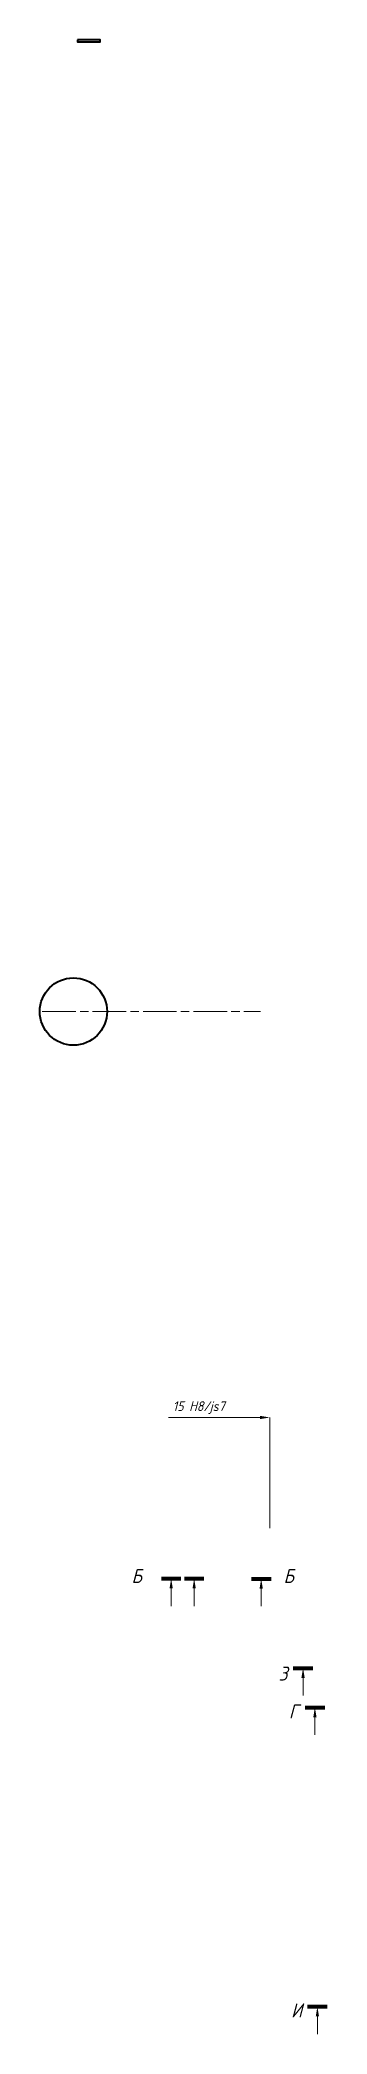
# Model space of a CAD drawing. Header units: millimetres. Extents: x -1043 to 2000, y -1432 to 1302.
# Drawn here: x 920 to 1023, y 117 to 827 of the extents above; entities that cross this region are included whole.
import ezdxf

# ---------------------------------------------------------------- set-up
doc = ezdxf.new("R2010")
doc.units = ezdxf.units.MM
doc.linetypes.add('AM_ISO08W050', pattern=[18, 12, -1.5, 3, -1.5])
for name, color, linetype, lineweight in [('AM_4', 3, 'Continuous', 15), ('AM_5', 3, 'Continuous', 15), ('AM_7', 4, 'AM_ISO08W050', 15), ('основные', 7, 'Continuous', 35), ('оч жирные', 7, 'Continuous', 70)]:
    doc.layers.add(name, color=color, linetype=linetype, lineweight=lineweight)
doc.styles.get("Standard").update_dxf_attribs({"font": 'geniso.shx', "oblique": 15})

msp = doc.modelspace()

# ---------------------------------------------------------------- texts
at = {"layer": 'AM_5', "color": 2, "insert": (977.136, 339.748), "char_height": 3.5, "attachment_point": 5}
msp.add_mtext('\\A1;15 H8/js7', dxfattribs=at)
at = {"layer": 'основные', "char_height": 5, "attachment_point": 1}
for s, insert in [('Б', (953.123, 282.253)), ('Б', (1007.399, 282.253)), ('З', (1005.658, 247.494)), ('Г', (1009.29, 233.99)), ('И', (1010.1, 127.51))]:
    msp.add_mtext(s, dxfattribs=dict(at, insert=insert))

# ---------------------------------------------------------------- linework, layer by layer
at = {"layer": 'AM_4'}
msp.add_line((1002.494, 296.803), (1002.494, 336.235), dxfattribs=at)
at = {"layer": 'AM_5'}
for p, q in [((966.375, 336.235), (998.994, 336.235)), ((967.278, 269.007), (967.278, 275.326)), ((975.484, 269.005), (975.484, 275.324)), ((999.413, 268.984), (999.413, 275.303)), ((1014.358, 237.129), (1014.358, 243.448)), ((1018.585, 223.126), (1018.585, 229.445)), ((1019.472, 116.541), (1019.472, 122.86))]:
    msp.add_line(p, q, dxfattribs=at)
msp.add_solid([(998.994, 336.819), (998.994, 335.652), (1002.494, 336.235)], dxfattribs=at)
at = {"layer": 'AM_5', "linetype": 'Continuous'}
for points in [[(967.862, 275.326), (966.695, 275.326), (967.278, 278.826)], [(976.068, 275.324), (974.901, 275.324), (975.484, 278.824)], [(999.996, 275.303), (998.83, 275.303), (999.413, 278.803)], [(1014.942, 243.448), (1013.775, 243.448), (1014.358, 246.948)], [(1019.168, 229.445), (1018.002, 229.445), (1018.585, 232.945)], [(1020.055, 122.86), (1018.889, 122.86), (1019.472, 126.36)]]:
    msp.add_trace(points, dxfattribs=at)
at = {"layer": 'AM_7'}
msp.add_line((921.233, 480.875), (999.126, 480.875), dxfattribs=at)
at = {"layer": 'основные'}
msp.add_lwpolyline([(933.885, 827.06), (933.885, 826.394), (941.885, 826.394), (941.885, 827.06)], close=True, dxfattribs=at)
msp.add_circle((932.383, 480.875), 12, dxfattribs=at)
at = {"layer": 'оч жирные'}
for p, q in [((963.778, 278.826), (970.778, 278.826)), ((971.984, 278.824), (978.984, 278.824)), ((995.913, 278.803), (1002.913, 278.803)), ((1010.858, 246.948), (1017.858, 246.948)), ((1015.085, 232.945), (1022.085, 232.945)), ((1015.972, 126.36), (1022.972, 126.36))]:
    msp.add_line(p, q, dxfattribs=at)

msp.set_redraw_order([(e.dxf.handle, doc.entitydb.next_handle()) for e in msp.query("TEXT MTEXT ATTDEF DIMENSION ARC_DIMENSION")])  # texts and dimensions are drawn at this point

doc.saveas('drawing.dxf')
